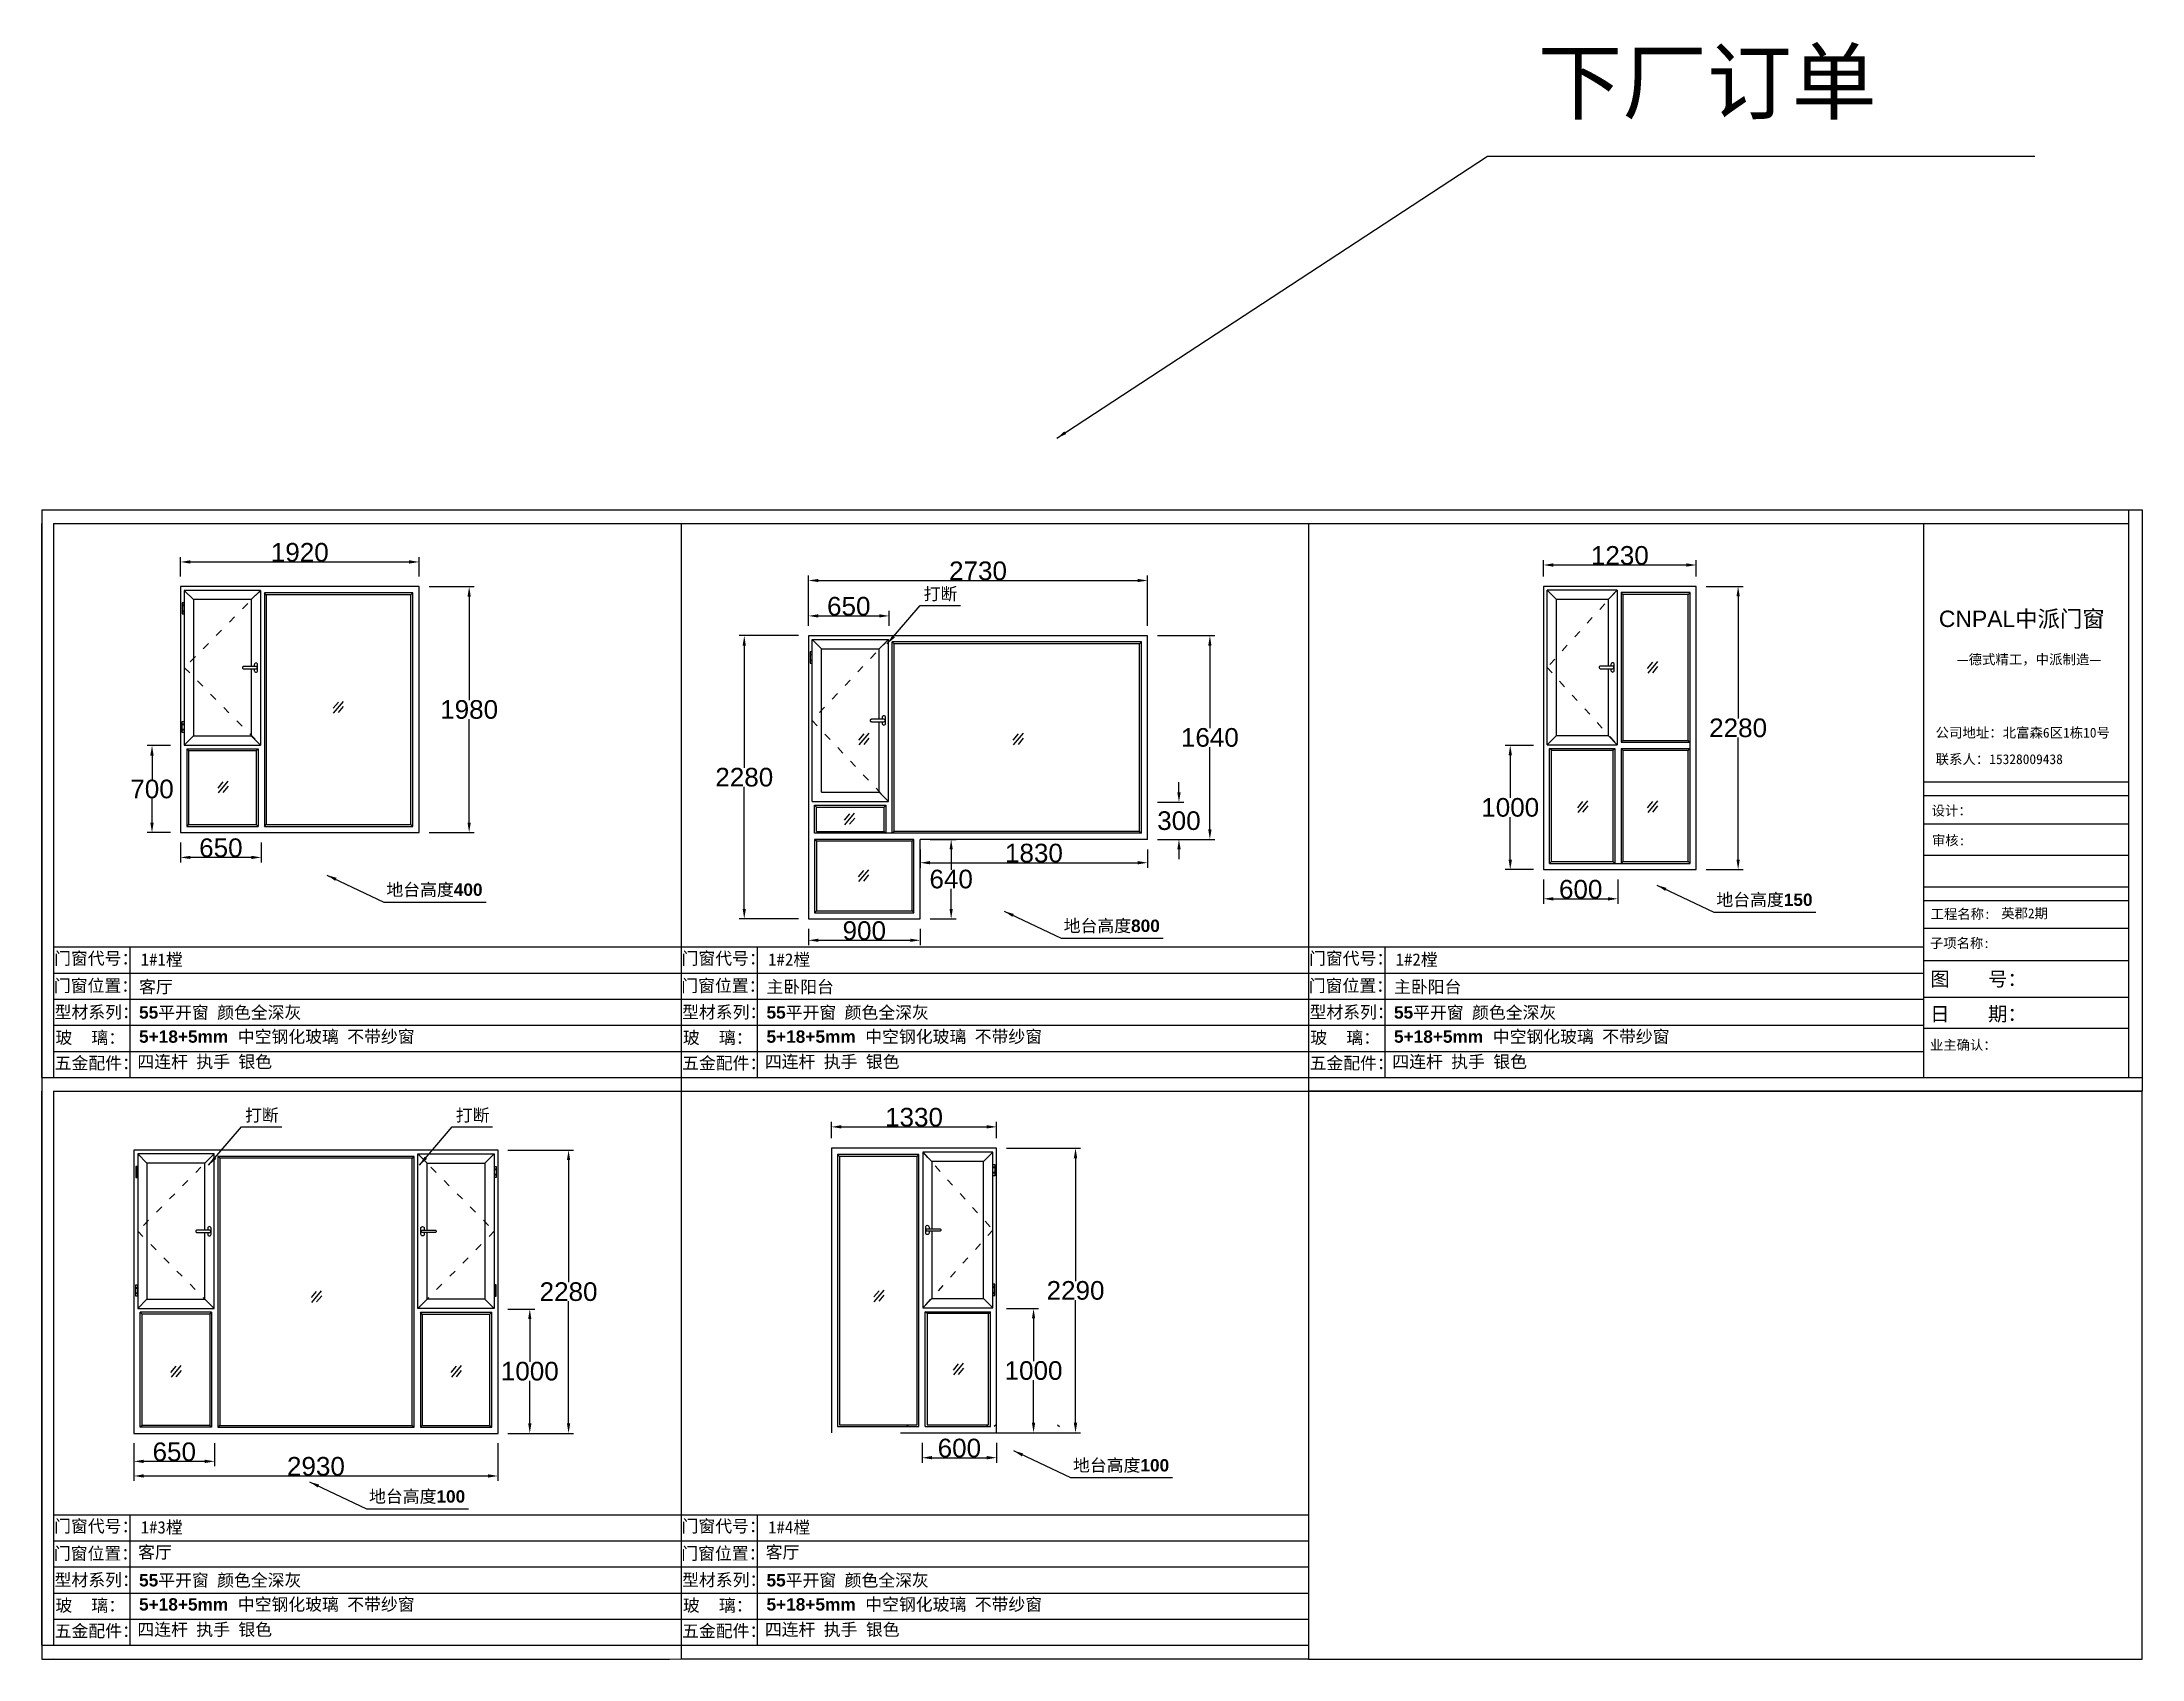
# Model space of a CAD drawing. Header units: inches. Extents: x -138455 to 599497, y -747149 to 13167.
# Drawn here: x 206405 to 223304, y -30309 to -17293 of the extents above; entities that cross this region are included whole.
import ezdxf

# ---------------------------------------------------------------- set-up
doc = ezdxf.new("R2010")
doc.units = ezdxf.units.IN
doc.header["$MEASUREMENT"] = 0
doc.header["$PDMODE"] = 35
doc.header["$PDSIZE"] = -3
doc.linetypes.add('ACAD_ISO03W100', pattern=[30, 12, -18])
doc.layers.add('0 @ 1', color=7, linetype='Continuous')
doc.styles.add('Annotative', font='arialbd.ttf')
doc.styles.add('MtXpl_', font='')
doc.styles.get("Standard").update_dxf_attribs({"font": 'arial.ttf'})
doc.styles.get('MtXpl_').set_extended_font_data('SimSun')
doc.dimstyles.get("Standard").update_dxf_attribs({"dimtxt": 80, "dimasz": 70, "dimexe": 40, "dimexo": 80, "dimgap": 0, "dimtad": 1, "dimtih": 1, "dimtoh": 1, "dimdec": 0, "dimzin": 0, "dimdsep": 46, "dimtxsty": 'Standard', "dimcen": 0.09, "dimadec": 0, "dimazin": 0, "dimtfac": 1, "dimtdec": 0, "dimtofl": 0, "dimtmove": 0, "dimatfit": 3, "dimfxl": 0, "dimtolj": 1, "dimtzin": 0, "dimarcsym": 0})

msp = doc.modelspace()

# ---------------------------------------------------------------- texts
msp.add_text('CNPAL', height=131.9).set_placement((221669.5, -22002.3))
at = {"style": 'MtXpl_'}
for s, height, p in [('中派门窗', 131.9, (222284, -22002.3)), ('—德式精工，中派制造—', 79.138, (221812.5, -22302.5)), ('公司地址：北富森6区1栋10号', 79.138, (221643.3, -22892.5)), ('联系人：15328009438', 79.138, (221643.3, -23105.9)), ('设计：', 78.65, (221611.5, -23519.4)), ('审核:', 78.65, (221614.1, -23759)), ('工程名称:', 78.65, (221603.7, -24351.1)), ('英郡2期', 78.65, (222171.4, -24346.1)), ('子项名称:', 78.65, (221597.8, -24586.3)), ('图    号：', 113.96, (221600.1, -24892.4)), ('日    期：', 113.96, (221600.1, -25173.8)), ('业主确认：', 78.65, (221597.7, -25406))]:
    msp.add_text(s, height=height, dxfattribs=at).set_placement(p)
at = {"layer": '0 @ 1', "style": 'Annotative'}
for s, p in [('门窗代号：', (206502, -24719.2)), ('门窗代号：', (211551.5, -24719.2)), ('门窗代号：', (216601, -24719.2)), ('门窗位置：', (206499.9, -24939)), ('门窗位置：', (211549.4, -24939)), ('门窗位置：', (216598.9, -24939)), ('型材系列：', (206506.1, -25151.7)), ('型材系列：', (211555.6, -25151.7)), ('型材系列：', (216605.1, -25151.7)), ('玻    璃：', (206512.6, -25357)), ('玻    璃：', (211562.1, -25357)), ('玻    璃：', (216611.6, -25357)), ('五金配件：', (206506.3, -25562.5)), ('五金配件：', (211555.8, -25562.5)), ('五金配件：', (216605.3, -25562.5)), ('门窗代号：', (206502, -29289.4)), ('门窗代号：', (211551.5, -29289.4)), ('门窗位置：', (206499.9, -29509.3)), ('门窗位置：', (211549.4, -29509.3)), ('型材系列：', (206506.1, -29721.9)), ('型材系列：', (211555.6, -29721.9)), ('玻    璃：', (206512.6, -29927.2)), ('玻    璃：', (211562.1, -29927.2)), ('五金配件：', (206506.3, -30132.7)), ('五金配件：', (211555.8, -30132.7))]:
    msp.add_text(s, height=99.36, dxfattribs=at).set_placement(p)
at = {"layer": '0 @ 1', "attachment_point": 1, "style": 'Annotative'}
for s, width, insert, char_height in [('{\\fSimSun|b1|i0|c134|p2;下厂订单}', 4396.385, (218440.1, -17363.6), 500), ('{\\fSimSun|b1|i0|c134|p2;打断}', 4396.385, (213499.7, -21685.7), 99.361), ('{\\fSimSun|b1|i0|c134|p2;地台高度}400', 4396.385, (209176.2, -24066.9), 99.361), ('{\\fSimSun|b1|i0|c134|p2;地台高度}150', 4396.385, (219879.2, -24148.1), 99.361), ('{\\fSimSun|b1|i0|c134|p2;地台高度}800', 4396.385, (214626.6, -24357.7), 99.361), ('{\\fSimSun|b1|i0|c134|p2;1#1樘}', 4396.385, (207198.5, -24629.2), 99.361), ('{\\fSimSun|b1|i0|c134|p2;1#2樘}', 4396.385, (212248, -24629.2), 99.361), ('{\\fSimSun|b1|i0|c134|p2;1#2樘}', 4396.385, (217297.4, -24629.2), 99.361), ('{\\fSimSun|b1|i0|c134|p2;客厅}', 4396.385, (207185.5, -24849.1), 99.361), ('{\\fSimSun|b1|i0|c134|p2;主卧阳台}', 4396.385, (212235, -24849.1), 99.361), ('{\\fSimSun|b1|i0|c134|p2;主卧阳台}', 4396.385, (217284.5, -24849.1), 99.361), ('55{\\fSimSun|b1|i0|c134|p2;平开窗 颜色全深灰}', 4396.385, (207185.5, -25055.5), 99.361), ('55{\\fSimSun|b1|i0|c134|p2;平开窗 颜色全深灰}', 4396.385, (212235, -25055.5), 99.361), ('55{\\fSimSun|b1|i0|c134|p2;平开窗 颜色全深灰}', 4396.385, (217284.5, -25055.5), 99.361), ('5+18+5mm  {\\fSimSun|b1|i0|c134|p2;中空钢化玻璃 不带纱窗}', 5972.399, (207185.5, -25249.5), 99.361), ('5+18+5mm  {\\fSimSun|b1|i0|c134|p2;中空钢化玻璃 不带纱窗}', 5972.399, (212235, -25249.5), 99.361), ('5+18+5mm  {\\fSimSun|b1|i0|c134|p2;中空钢化玻璃 不带纱窗}', 5972.399, (217284.5, -25249.5), 99.361), ('{\\fSimSun|b1|i0|c134|p2;四连杆 执手 银色}', 4396.385, (207172.2, -25451.6), 99.361), ('{\\fSimSun|b1|i0|c134|p2;四连杆 执手 银色}', 4396.385, (212221.7, -25451.6), 99.361), ('{\\fSimSun|b1|i0|c134|p2;四连杆 执手 银色}', 4396.385, (217271.2, -25451.6), 99.361), ('{\\fSimSun|b1|i0|c134|p2;打断}', 4396.385, (208038.8, -25882.2), 99.361), ('{\\fSimSun|b1|i0|c134|p2;打断}', 4396.385, (209734.8, -25882.2), 99.361), ('{\\fSimSun|b1|i0|c134|p2;地台高度}100', 4396.385, (214701.7, -28700.1), 99.361), ('{\\fSimSun|b1|i0|c134|p2;地台高度}100', 4396.385, (209036.5, -28950.9), 99.361), ('{\\fSimSun|b1|i0|c134|p2;1#3樘}', 4396.385, (207198.5, -29199.4), 99.361), ('{\\fSimSun|b1|i0|c134|p2;1#4樘}', 4396.385, (212248, -29199.4), 99.361), ('{\\fSimSun|b1|i0|c134|p2;客厅}', 4396.385, (207178.4, -29399.7), 99.361), ('{\\fSimSun|b1|i0|c134|p2;客厅}', 4396.385, (212227.9, -29399.7), 99.361), ('55{\\fSimSun|b1|i0|c134|p2;平开窗 颜色全深灰}', 4396.385, (207185.5, -29625.8), 99.361), ('55{\\fSimSun|b1|i0|c134|p2;平开窗 颜色全深灰}', 4396.385, (212235, -29625.8), 99.361), ('5+18+5mm  {\\fSimSun|b1|i0|c134|p2;中空钢化玻璃 不带纱窗}', 5972.399, (207185.5, -29819.7), 99.361), ('5+18+5mm  {\\fSimSun|b1|i0|c134|p2;中空钢化玻璃 不带纱窗}', 5972.399, (212235, -29819.7), 99.361), ('{\\fSimSun|b1|i0|c134|p2;四连杆 执手 银色}', 4396.385, (207172.2, -30021.9), 99.361), ('{\\fSimSun|b1|i0|c134|p2;四连杆 执手 银色}', 4396.385, (212221.7, -30021.9), 99.361)]:
    msp.add_mtext_dynamic_manual_height_columns(s, width=width, gutter_width=903.5, heights=[0], dxfattribs=dict(at, insert=insert, char_height=char_height))

# ---------------------------------------------------------------- blocks, each defined once
blk = doc.blocks.new('*D438')
at = {"color": 0, "lineweight": -2, "transparency": 16777216}
for p, q in [((212492, -22072), (212016, -22072)), ((212056, -22152), (212056, -23136)), ((212056, -24272), (212056, -23289)), ((212492, -24352), (212016, -24352))]:
    blk.add_line(p, q, dxfattribs=at)
at = {"color": 0, "transparency": 16777216}
for points in [[(212043, -22152), (212069, -22152), (212056, -22072)], [(212043, -24272), (212069, -24272), (212056, -24352)]]:
    blk.add_solid(points, dxfattribs=at)
at = {"layer": 'Defpoints', "color": 0, "transparency": 16777216}
for p in [(212572, -22072), (212056, -24352), (212572, -24352)]:
    blk.add_point(p, dxfattribs=at)
at = {"color": 0, "transparency": 16777216, "insert": (212056, -23212), "char_height": 150, "attachment_point": 5}
blk.add_mtext('\\A1;2280', dxfattribs=at)
blk = doc.blocks.new('*D439')
at = {"color": 0, "lineweight": -2, "transparency": 16777216}
for p, q in [((212572, -21992), (212572, -21588)), ((212652, -21628), (215222, -21628)), ((215302, -21992), (215302, -21588))]:
    blk.add_line(p, q, dxfattribs=at)
at = {"color": 0, "transparency": 16777216}
for points in [[(212652, -21615), (212652, -21641), (212572, -21628)], [(215222, -21615), (215222, -21641), (215302, -21628)]]:
    blk.add_solid(points, dxfattribs=at)
at = {"layer": 'Defpoints', "color": 0, "transparency": 16777216}
for p in [(215302, -21628), (212572, -22072), (215302, -22072)]:
    blk.add_point(p, dxfattribs=at)
at = {"color": 0, "transparency": 16777216, "insert": (213937, -21551), "char_height": 150, "attachment_point": 5}
blk.add_mtext('\\A1;2730', dxfattribs=at)
blk = doc.blocks.new('*D440')
at = {"color": 0, "lineweight": -2, "transparency": 16777216}
for p, q in [((215382, -22072), (215843, -22072)), ((215803, -22152), (215803, -22816)), ((215803, -23632), (215803, -22969)), ((215382, -23712), (215843, -23712))]:
    blk.add_line(p, q, dxfattribs=at)
at = {"color": 0, "transparency": 16777216}
for points in [[(215790, -22152), (215816, -22152), (215803, -22072)], [(215790, -23632), (215816, -23632), (215803, -23712)]]:
    blk.add_solid(points, dxfattribs=at)
at = {"layer": 'Defpoints', "color": 0, "transparency": 16777216}
for p in [(215302, -22072), (215302, -23712), (215803, -23712)]:
    blk.add_point(p, dxfattribs=at)
at = {"color": 0, "transparency": 16777216, "insert": (215803, -22892), "char_height": 150, "attachment_point": 5}
blk.add_mtext('\\A1;1640', dxfattribs=at)
blk = doc.blocks.new('*D417')
at = {"color": 0, "lineweight": -2, "transparency": 16777216}
for p, q in [((215554, -23332), (215554, -23252)), ((215382, -23412), (215594, -23412)), ((215382, -23712), (215594, -23712)), ((215554, -23792), (215554, -23872))]:
    blk.add_line(p, q, dxfattribs=at)
at = {"color": 0, "transparency": 16777216}
for points in [[(215541, -23332), (215568, -23332), (215554, -23412)], [(215541, -23792), (215568, -23792), (215554, -23712)]]:
    blk.add_solid(points, dxfattribs=at)
at = {"layer": 'Defpoints', "color": 0, "transparency": 16777216}
for p in [(215302, -23412), (215302, -23712), (215554, -23712)]:
    blk.add_point(p, dxfattribs=at)
at = {"color": 0, "transparency": 16777216, "insert": (215554, -23562), "char_height": 150, "attachment_point": 5}
blk.add_mtext('\\A1;300', dxfattribs=at)
blk = doc.blocks.new('*D418')
at = {"color": 0, "lineweight": -2, "transparency": 16777216}
for p, q in [((212572, -21992), (212572, -21873)), ((212652, -21913), (213142, -21913)), ((213222, -21992), (213222, -21873))]:
    blk.add_line(p, q, dxfattribs=at)
at = {"color": 0, "transparency": 16777216}
for points in [[(212652, -21900), (212652, -21926), (212572, -21913)], [(213142, -21900), (213142, -21926), (213222, -21913)]]:
    blk.add_solid(points, dxfattribs=at)
at = {"layer": 'Defpoints', "color": 0, "transparency": 16777216}
for p in [(213222, -21913), (212572, -22072), (213222, -22072)]:
    blk.add_point(p, dxfattribs=at)
at = {"color": 0, "transparency": 16777216, "insert": (212897, -21836), "char_height": 150, "attachment_point": 5}
blk.add_mtext('\\A1;650', dxfattribs=at)
blk = doc.blocks.new('123as')
at = {"color": 0}
for p, q in [((90189, 51387), (90252, 51462)), ((90194, 51330), (90312, 51470)), ((90251, 51335), (90314, 51410))]:
    blk.add_line(p, q, dxfattribs=at)
blk = doc.blocks.new('*D419')
at = {"color": 0, "lineweight": -2, "transparency": 16777216}
for p, q in [((213472, -23792), (213472, -23940)), ((215302, -23792), (215302, -23940)), ((213552, -23900), (215222, -23900))]:
    blk.add_line(p, q, dxfattribs=at)
at = {"color": 0, "transparency": 16777216}
for points in [[(213552, -23886), (213552, -23913), (213472, -23900)], [(215222, -23886), (215222, -23913), (215302, -23900)]]:
    blk.add_solid(points, dxfattribs=at)
at = {"layer": 'Defpoints', "color": 0, "transparency": 16777216}
for p in [(213472, -23712), (215302, -23712), (215302, -23900)]:
    blk.add_point(p, dxfattribs=at)
at = {"color": 0, "transparency": 16777216, "insert": (214387, -23823), "char_height": 150, "attachment_point": 5}
blk.add_mtext('\\A1;1830', dxfattribs=at)
blk = doc.blocks.new('dzcs')
blk.add_lwpolyline([(142096, -3328), (142196, -3328, 0.414214), (142206, -3318), (142206, -3318, 0.414214), (142196, -3308), (142096, -3308, 0.414214), (142086, -3318), (142086, -3318, 0.414214)], format="xyb", close=True)
blk.add_lwpolyline([(142182, -3328), (142182, -3342, 0.414214), (142196, -3355), (142196, -3355, 0.414214), (142209, -3342), (142209, -3294, 0.414214), (142196, -3280), (142196, -3280, 0.414214), (142182, -3294), (142182, -3308)], format="xyb")
blk = doc.blocks.new('23zdsa')
for p, q in [((141281, -2940), (141266, -2940)), ((141266, -2940), (141266, -3030)), ((141281, -2960), (141266, -2960)), ((141281, -2965), (141266, -2965)), ((141266, -3005), (141281, -3005)), ((141266, -3010), (141281, -3010)), ((141266, -3030), (141281, -3030)), ((141281, -3030), (141281, -2940))]:
    blk.add_line(p, q)
blk = doc.blocks.new('*D420')
at = {"color": 0, "lineweight": -2, "transparency": 16777216}
for p, q in [((212757, -26118), (212757, -25986)), ((214087, -26118), (214087, -25986)), ((212837, -26026), (214007, -26026))]:
    blk.add_line(p, q, dxfattribs=at)
at = {"color": 0, "transparency": 16777216}
for points in [[(212837, -26012), (212837, -26039), (212757, -26026)], [(214007, -26012), (214007, -26039), (214087, -26026)]]:
    blk.add_solid(points, dxfattribs=at)
at = {"layer": 'Defpoints', "color": 0, "transparency": 16777216}
for p in [(214087, -26026), (212757, -26198), (214087, -26198)]:
    blk.add_point(p, dxfattribs=at)
at = {"color": 0, "transparency": 16777216, "insert": (213422, -25949), "char_height": 150, "attachment_point": 5}
blk.add_mtext('\\A1;1330', dxfattribs=at)
blk = doc.blocks.new('*D421')
at = {"color": 0, "lineweight": -2, "transparency": 16777216}
for p, q in [((214167, -26198), (214762, -26198)), ((214722, -26278), (214722, -27267)), ((214722, -28408), (214722, -27420)), ((214167, -28488), (214762, -28488))]:
    blk.add_line(p, q, dxfattribs=at)
at = {"color": 0, "transparency": 16777216}
for points in [[(214708, -26278), (214735, -26278), (214722, -26198)], [(214708, -28408), (214735, -28408), (214722, -28488)]]:
    blk.add_solid(points, dxfattribs=at)
at = {"layer": 'Defpoints', "color": 0, "transparency": 16777216}
for p in [(214087, -26198), (214087, -28488), (214722, -28488)]:
    blk.add_point(p, dxfattribs=at)
at = {"color": 0, "transparency": 16777216, "insert": (214722, -27343), "char_height": 150, "attachment_point": 5}
blk.add_mtext('\\A1;2290', dxfattribs=at)
blk = doc.blocks.new('*D422')
at = {"color": 0, "lineweight": -2, "transparency": 16777216}
for p, q in [((214167, -27488), (214424, -27488)), ((214384, -27568), (214384, -27912)), ((214384, -28408), (214384, -28065)), ((214167, -28488), (214424, -28488))]:
    blk.add_line(p, q, dxfattribs=at)
at = {"color": 0, "transparency": 16777216}
for points in [[(214371, -27568), (214397, -27568), (214384, -27488)], [(214371, -28408), (214397, -28408), (214384, -28488)]]:
    blk.add_solid(points, dxfattribs=at)
at = {"layer": 'Defpoints', "color": 0, "transparency": 16777216}
for p in [(214087, -27488), (214087, -28488), (214384, -28488)]:
    blk.add_point(p, dxfattribs=at)
at = {"color": 0, "transparency": 16777216, "insert": (214384, -27988), "char_height": 150, "attachment_point": 5}
blk.add_mtext('\\A1;1000', dxfattribs=at)
blk = doc.blocks.new('*D423')
at = {"color": 0, "lineweight": -2, "transparency": 16777216}
for p, q in [((213487, -28568), (213487, -28729)), ((213567, -28689), (214007, -28689)), ((214087, -28568), (214087, -28729))]:
    blk.add_line(p, q, dxfattribs=at)
at = {"color": 0, "transparency": 16777216}
for points in [[(213567, -28675), (213567, -28702), (213487, -28689)], [(214007, -28675), (214007, -28702), (214087, -28689)]]:
    blk.add_solid(points, dxfattribs=at)
at = {"layer": 'Defpoints', "color": 0, "transparency": 16777216}
for p in [(213487, -28488), (214087, -28488), (214087, -28689)]:
    blk.add_point(p, dxfattribs=at)
at = {"color": 0, "transparency": 16777216, "insert": (213787, -28612), "char_height": 150, "attachment_point": 5}
blk.add_mtext('\\A1;600', dxfattribs=at)
blk = doc.blocks.new('*D441')
at = {"color": 0, "lineweight": -2, "transparency": 16777216}
for p, q in [((210154, -27493), (210370, -27493)), ((210330, -27573), (210330, -27917)), ((210330, -28413), (210330, -28070)), ((210154, -28493), (210370, -28493))]:
    blk.add_line(p, q, dxfattribs=at)
at = {"color": 0, "transparency": 16777216}
for points in [[(210317, -27573), (210343, -27573), (210330, -27493)], [(210317, -28413), (210343, -28413), (210330, -28493)]]:
    blk.add_solid(points, dxfattribs=at)
at = {"layer": 'Defpoints', "color": 0, "transparency": 16777216}
for p in [(210074, -27493), (210074, -28493), (210330, -28493)]:
    blk.add_point(p, dxfattribs=at)
at = {"color": 0, "transparency": 16777216, "insert": (210330, -27993), "char_height": 150, "attachment_point": 5}
blk.add_mtext('\\A1;1000', dxfattribs=at)
blk = doc.blocks.new('*D424')
at = {"color": 0, "lineweight": -2, "transparency": 16777216}
for p, q in [((207144, -28573), (207144, -28758)), ((207714, -28718), (207224, -28718)), ((207794, -28573), (207794, -28758))]:
    blk.add_line(p, q, dxfattribs=at)
at = {"color": 0, "transparency": 16777216}
for points in [[(207224, -28705), (207224, -28732), (207144, -28718)], [(207714, -28705), (207714, -28732), (207794, -28718)]]:
    blk.add_solid(points, dxfattribs=at)
at = {"layer": 'Defpoints', "color": 0, "transparency": 16777216}
for p in [(207144, -28493), (207794, -28493), (207144, -28718)]:
    blk.add_point(p, dxfattribs=at)
at = {"color": 0, "transparency": 16777216, "insert": (207469, -28642), "char_height": 150, "attachment_point": 5}
blk.add_mtext('\\A1;650', dxfattribs=at)
blk = doc.blocks.new('*D425')
at = {"color": 0, "lineweight": -2, "transparency": 16777216}
for p, q in [((210154, -26213), (210682, -26213)), ((210642, -26293), (210642, -27277)), ((210642, -28413), (210642, -27430)), ((210154, -28493), (210682, -28493))]:
    blk.add_line(p, q, dxfattribs=at)
at = {"color": 0, "transparency": 16777216}
for points in [[(210629, -26293), (210655, -26293), (210642, -26213)], [(210629, -28413), (210655, -28413), (210642, -28493)]]:
    blk.add_solid(points, dxfattribs=at)
at = {"layer": 'Defpoints', "color": 0, "transparency": 16777216}
for p in [(210074, -26213), (210074, -28493), (210642, -28493)]:
    blk.add_point(p, dxfattribs=at)
at = {"color": 0, "transparency": 16777216, "insert": (210642, -27353), "char_height": 150, "attachment_point": 5}
blk.add_mtext('\\A1;2280', dxfattribs=at)
blk = doc.blocks.new('*D413')
at = {"color": 0, "lineweight": -2, "transparency": 16777216}
for p, q in [((207519, -21597), (207519, -21439)), ((209439, -21597), (209439, -21439)), ((207599, -21479), (209359, -21479))]:
    blk.add_line(p, q, dxfattribs=at)
at = {"color": 0, "transparency": 16777216}
for points in [[(207599, -21465), (207599, -21492), (207519, -21479)], [(209359, -21465), (209359, -21492), (209439, -21479)]]:
    blk.add_solid(points, dxfattribs=at)
at = {"layer": 'Defpoints', "color": 0, "transparency": 16777216}
for p in [(209439, -21479), (207519, -21677), (209439, -21677)]:
    blk.add_point(p, dxfattribs=at)
at = {"color": 0, "transparency": 16777216, "insert": (208479, -21402), "char_height": 150, "attachment_point": 5}
blk.add_mtext('\\A1;1920', dxfattribs=at)
blk = doc.blocks.new('*D414')
at = {"color": 0, "lineweight": -2, "transparency": 16777216}
for p, q in [((209519, -21677), (209882, -21677)), ((209842, -21757), (209842, -22591)), ((209842, -23577), (209842, -22744)), ((209519, -23657), (209882, -23657))]:
    blk.add_line(p, q, dxfattribs=at)
at = {"color": 0, "transparency": 16777216}
for points in [[(209829, -21757), (209855, -21757), (209842, -21677)], [(209829, -23577), (209855, -23577), (209842, -23657)]]:
    blk.add_solid(points, dxfattribs=at)
at = {"layer": 'Defpoints', "color": 0, "transparency": 16777216}
for p in [(209439, -21677), (209439, -23657), (209842, -23657)]:
    blk.add_point(p, dxfattribs=at)
at = {"color": 0, "transparency": 16777216, "insert": (209842, -22667), "char_height": 150, "attachment_point": 5}
blk.add_mtext('\\A1;1980', dxfattribs=at)
blk = doc.blocks.new('*D415')
at = {"color": 0, "lineweight": -2, "transparency": 16777216}
for p, q in [((207519, -23737), (207519, -23897)), ((208169, -23737), (208169, -23897)), ((208089, -23857), (207599, -23857))]:
    blk.add_line(p, q, dxfattribs=at)
at = {"color": 0, "transparency": 16777216}
for points in [[(207599, -23844), (207599, -23870), (207519, -23857)], [(208089, -23844), (208089, -23870), (208169, -23857)]]:
    blk.add_solid(points, dxfattribs=at)
at = {"layer": 'Defpoints', "color": 0, "transparency": 16777216}
for p in [(207519, -23657), (208169, -23657), (207519, -23857)]:
    blk.add_point(p, dxfattribs=at)
at = {"color": 0, "transparency": 16777216, "insert": (207844, -23780), "char_height": 150, "attachment_point": 5}
blk.add_mtext('\\A1;650', dxfattribs=at)
blk = doc.blocks.new('*D416')
at = {"color": 0, "lineweight": -2, "transparency": 16777216}
for p, q in [((207439, -22957), (207250, -22957)), ((207290, -23037), (207290, -23231)), ((207290, -23577), (207290, -23384)), ((207439, -23657), (207250, -23657))]:
    blk.add_line(p, q, dxfattribs=at)
at = {"color": 0, "transparency": 16777216}
for points in [[(207276, -23037), (207303, -23037), (207290, -22957)], [(207276, -23577), (207303, -23577), (207290, -23657)]]:
    blk.add_solid(points, dxfattribs=at)
at = {"layer": 'Defpoints', "color": 0, "transparency": 16777216}
for p in [(207519, -22957), (207290, -23657), (207519, -23657)]:
    blk.add_point(p, dxfattribs=at)
at = {"color": 0, "transparency": 16777216, "insert": (207290, -23307), "char_height": 150, "attachment_point": 5}
blk.add_mtext('\\A1;700', dxfattribs=at)
blk = doc.blocks.new('*D426')
at = {"color": 0, "lineweight": -2, "transparency": 16777216}
for p, q in [((218487, -21595), (218487, -21463)), ((218567, -21503), (219637, -21503)), ((219717, -21595), (219717, -21463))]:
    blk.add_line(p, q, dxfattribs=at)
at = {"color": 0, "transparency": 16777216}
for points in [[(218567, -21490), (218567, -21517), (218487, -21503)], [(219637, -21490), (219637, -21517), (219717, -21503)]]:
    blk.add_solid(points, dxfattribs=at)
at = {"layer": 'Defpoints', "color": 0, "transparency": 16777216}
for p in [(219717, -21503), (218487, -21675), (219717, -21675)]:
    blk.add_point(p, dxfattribs=at)
at = {"color": 0, "transparency": 16777216, "insert": (219102, -21427), "char_height": 150, "attachment_point": 5}
blk.add_mtext('\\A1;1230', dxfattribs=at)
blk = doc.blocks.new('*D427')
at = {"color": 0, "lineweight": -2, "transparency": 16777216}
for p, q in [((219797, -21675), (220094, -21675)), ((220054, -21755), (220054, -22738)), ((220054, -23875), (220054, -22892)), ((219797, -23955), (220094, -23955))]:
    blk.add_line(p, q, dxfattribs=at)
at = {"color": 0, "transparency": 16777216}
for points in [[(220041, -21755), (220067, -21755), (220054, -21675)], [(220041, -23875), (220067, -23875), (220054, -23955)]]:
    blk.add_solid(points, dxfattribs=at)
at = {"layer": 'Defpoints', "color": 0, "transparency": 16777216}
for p in [(219717, -21675), (219717, -23955), (220054, -23955)]:
    blk.add_point(p, dxfattribs=at)
at = {"color": 0, "transparency": 16777216, "insert": (220054, -22815), "char_height": 150, "attachment_point": 5}
blk.add_mtext('\\A1;2280', dxfattribs=at)
blk = doc.blocks.new('*D428')
at = {"color": 0, "lineweight": -2, "transparency": 16777216}
for p, q in [((218407, -22955), (218180, -22955)), ((218220, -23035), (218220, -23378)), ((218220, -23875), (218220, -23532)), ((218407, -23955), (218180, -23955))]:
    blk.add_line(p, q, dxfattribs=at)
at = {"color": 0, "transparency": 16777216}
for points in [[(218207, -23035), (218234, -23035), (218220, -22955)], [(218207, -23875), (218234, -23875), (218220, -23955)]]:
    blk.add_solid(points, dxfattribs=at)
at = {"layer": 'Defpoints', "color": 0, "transparency": 16777216}
for p in [(218487, -22955), (218220, -23955), (218487, -23955)]:
    blk.add_point(p, dxfattribs=at)
at = {"color": 0, "transparency": 16777216, "insert": (218220, -23455), "char_height": 150, "attachment_point": 5}
blk.add_mtext('\\A1;1000', dxfattribs=at)
blk = doc.blocks.new('*D442')
at = {"color": 0, "lineweight": -2, "transparency": 16777216}
for p, q in [((218487, -24035), (218487, -24230)), ((219087, -24035), (219087, -24230)), ((218567, -24190), (219007, -24190))]:
    blk.add_line(p, q, dxfattribs=at)
at = {"color": 0, "transparency": 16777216}
for points in [[(218567, -24177), (218567, -24204), (218487, -24190)], [(219007, -24177), (219007, -24204), (219087, -24190)]]:
    blk.add_solid(points, dxfattribs=at)
at = {"layer": 'Defpoints', "color": 0, "transparency": 16777216}
for p in [(218487, -23955), (219087, -23955), (219087, -24190)]:
    blk.add_point(p, dxfattribs=at)
at = {"color": 0, "transparency": 16777216, "insert": (218787, -24114), "char_height": 150, "attachment_point": 5}
blk.add_mtext('\\A1;600', dxfattribs=at)
blk = doc.blocks.new('*D444')
at = {"color": 0, "lineweight": -2, "transparency": 16777216}
for p, q in [((213552, -23712), (213761, -23712)), ((213721, -23792), (213721, -23956)), ((213721, -24272), (213721, -24109)), ((213552, -24352), (213761, -24352))]:
    blk.add_line(p, q, dxfattribs=at)
at = {"color": 0, "transparency": 16777216}
for points in [[(213708, -23792), (213734, -23792), (213721, -23712)], [(213708, -24272), (213734, -24272), (213721, -24352)]]:
    blk.add_solid(points, dxfattribs=at)
at = {"layer": 'Defpoints', "color": 0, "transparency": 16777216}
for p in [(213472, -23712), (213721, -23712), (213472, -24352)]:
    blk.add_point(p, dxfattribs=at)
at = {"color": 0, "transparency": 16777216, "insert": (213721, -24032), "char_height": 150, "attachment_point": 5}
blk.add_mtext('\\A1;640', dxfattribs=at)
blk = doc.blocks.new('*D436')
at = {"color": 0, "lineweight": -2, "transparency": 16777216}
for p, q in [((207144, -28573), (207144, -28876)), ((210074, -28573), (210074, -28876)), ((207224, -28836), (209994, -28836))]:
    blk.add_line(p, q, dxfattribs=at)
at = {"color": 0, "transparency": 16777216}
for points in [[(207224, -28822), (207224, -28849), (207144, -28836)], [(209994, -28822), (209994, -28849), (210074, -28836)]]:
    blk.add_solid(points, dxfattribs=at)
at = {"layer": 'Defpoints', "color": 0, "transparency": 16777216}
for p in [(207144, -28493), (210074, -28493), (210074, -28836)]:
    blk.add_point(p, dxfattribs=at)
at = {"color": 0, "transparency": 16777216, "insert": (208609, -28759), "char_height": 150, "attachment_point": 5}
blk.add_mtext('\\A1;2930', dxfattribs=at)
blk = doc.blocks.new('*D437')
at = {"color": 0, "lineweight": -2, "transparency": 16777216}
for p, q in [((212572, -24432), (212572, -24564)), ((213472, -24432), (213472, -24564)), ((212652, -24524), (213392, -24524))]:
    blk.add_line(p, q, dxfattribs=at)
at = {"color": 0, "transparency": 16777216}
for points in [[(212652, -24511), (212652, -24537), (212572, -24524)], [(213392, -24511), (213392, -24537), (213472, -24524)]]:
    blk.add_solid(points, dxfattribs=at)
at = {"layer": 'Defpoints', "color": 0, "transparency": 16777216}
for p in [(212572, -24352), (213472, -24352), (213472, -24524)]:
    blk.add_point(p, dxfattribs=at)
at = {"color": 0, "transparency": 16777216, "insert": (213022, -24447), "char_height": 150, "attachment_point": 5}
blk.add_mtext('\\A1;900', dxfattribs=at)

# ---------------------------------------------------------------- dimensions: what is measured, and where the dimension line sits
dim = msp.add_linear_dim(base=(209439, -21478.8), p1=(207519, -21677.2), p2=(209439, -21677.2), text='1920', dimstyle='Standard', override={"dimtxt": 150, "dimasz": 80})
dim.commit()
dim.dimension.update_dxf_attribs({"geometry": '*D413', "text_midpoint": (208479, -21402.2)})
dim = msp.add_linear_dim(base=(215301.9, -21628.1), p1=(212571.9, -22072.2), p2=(215301.9, -22072.2), text='2730', dimstyle='Standard', override={"dimtxt": 150, "dimasz": 80})
dim.commit()
dim.dimension.update_dxf_attribs({"geometry": '*D439', "text_midpoint": (213936.9, -21628.1), "dimtype": 160})
for base, p1, p2, picture, middle in [((219716.9, -21503.5), (218486.9, -21675), (219716.9, -21675), '*D426', (219101.9, -21426.8)), ((213221.9, -21912.9), (212571.9, -22072.2), (213221.9, -22072.2), '*D418', (212896.9, -21836.3)), ((207519, -23857), (208169, -23657.2), (207519, -23657.2), '*D415', (207844, -23780.4)), ((215301.9, -23899.8), (213471.9, -23712.2), (215301.9, -23712.2), '*D419', (214386.9, -23823.2)), ((219086.9, -24190.2), (218486.9, -23955), (219086.9, -23955), '*D442', (218786.9, -24113.6)), ((213471.9, -24523.9), (212571.9, -24352.2), (213471.9, -24352.2), '*D437', (213021.9, -24447.3)), ((207144.4, -28718.2), (207794.4, -28493.5), (207144.4, -28493.5), '*D424', (207469.4, -28641.7)), ((210074.4, -28835.6), (207144.4, -28493.5), (210074.4, -28493.5), '*D436', (208609.4, -28758.9))]:
    dim = msp.add_linear_dim(base=base, p1=p1, p2=p2, dimstyle='Standard', override={"dimtxt": 150, "dimasz": 80})
    dim.commit()
    dim.dimension.update_dxf_attribs({"geometry": picture, "text_midpoint": middle})
for base, p1, p2, angle, text, picture, middle in [((209842, -23657.2), (209439, -21677.2), (209439, -23657.2), 90, '1980', '*D414', (209842, -22667.2)), ((214086.7, -26025.8), (212756.7, -26198.5), (214086.7, -26198.5), 0, '1330', '*D420', (213421.7, -25949.1)), ((210642.1, -28493.5), (210074.4, -26213.5), (210074.4, -28493.5), 90, '2280', '*D425', (210642.1, -27353.5))]:
    dim = msp.add_linear_dim(base=base, p1=p1, p2=p2, angle=angle, text=text, dimstyle='Standard', override={"dimtxt": 150, "dimasz": 80})
    dim.commit()
    dim.dimension.update_dxf_attribs({"geometry": picture, "text_midpoint": middle})
for base, p1, p2, angle, picture, middle in [((220053.9, -23955), (219716.9, -21675), (219716.9, -23955), 90, '*D427', (220053.9, -22815)), ((212056, -24352.2), (212571.9, -22072.2), (212571.9, -24352.2), 90, '*D438', (212056, -23212.2)), ((207289.8, -23657.2), (207519, -22957.2), (207519, -23657.2), 90, '*D416', (207289.8, -23307.2)), ((213721.1, -23712.2), (213471.9, -24352.2), (213471.9, -23712.2), 90, '*D444', (213721.1, -24032.2)), ((210329.9, -28493.5), (210074.4, -27493.5), (210074.4, -28493.5), 90, '*D441', (210329.9, -27993.5)), ((214384.1, -28488.5), (214086.7, -27488.5), (214086.7, -28488.5), 90, '*D422', (214384.1, -27988.5)), ((214086.7, -28688.7), (213486.7, -28488.5), (214086.7, -28488.5), 0, '*D423', (213786.7, -28612.2))]:
    dim = msp.add_linear_dim(base=base, p1=p1, p2=p2, angle=angle, dimstyle='Standard', override={"dimtxt": 150, "dimasz": 80})
    dim.commit()
    dim.dimension.update_dxf_attribs({"geometry": picture, "text_midpoint": middle})
for base, p1, p2, text, picture, middle in [((215802.9, -23712.2), (215301.9, -22072.2), (215301.9, -23712.2), '1640', '*D440', (215802.9, -22892.2)), ((214721.7, -28488.5), (214086.7, -26198.5), (214086.7, -28488.5), '2290', '*D421', (214721.7, -27343.5))]:
    dim = msp.add_linear_dim(base=base, p1=p1, p2=p2, angle=90, text=text, dimstyle='Standard', override={"dimtxt": 150, "dimasz": 80})
    dim.commit()
    dim.dimension.update_dxf_attribs({"geometry": picture, "text_midpoint": middle, "dimtype": 160})
for base, p1, p2, picture, middle in [((218220.4, -23955), (218486.9, -22955), (218486.9, -23955), '*D428', (218220.4, -23455)), ((215554.2, -23712.2), (215301.9, -23412.2), (215301.9, -23712.2), '*D417', (215554.2, -23562.2))]:
    dim = msp.add_linear_dim(base=base, p1=p1, p2=p2, angle=90, dimstyle='Standard', override={"dimtxt": 150, "dimasz": 80})
    dim.commit()
    dim.dimension.update_dxf_attribs({"geometry": picture, "text_midpoint": middle, "dimtype": 160})

# ---------------------------------------------------------------- linework, layer by layer
for p, q in [((206404.5, -21058.2), (211454, -21058.2)), ((206404.5, -21058.2), (206404.5, -25738.9)), ((211454, -21058.2), (223304.2, -21058.2)), ((223194.3, -21058.2), (223194.3, -25628.4)), ((223304.2, -21058.2), (223304.2, -25739.2)), ((206404.5, -25628.4), (206404.5, -21168.1)), ((206498.2, -21168.1), (211547.7, -21168.1)), ((206498.2, -21168.1), (206498.2, -25628.4)), ((211547.7, -21168.1), (211547.3, -30308.9)), ((211547.7, -21168.1), (211547.7, -25628.4)), ((211547.7, -21168.1), (216597.2, -21168.1)), ((216597.6, -21168.1), (216597.1, -30308.9)), ((216597.2, -21168.1), (223194.3, -21168.1)), ((216597.2, -21168.1), (216597.2, -25628.4)), ((216597.2, -21168.1), (216597.2, -30309.1)), ((221545.6, -21168.1), (221545.6, -25628.4)), ((209439, -21677.2), (207519, -21677.2)), ((207519, -21677.2), (207519, -23657.2)), ((208164, -21707.2), (207549, -21707.2)), ((207549, -21707.2), (207549, -22952.2)), ((208089, -21782.2), (207624, -21782.2)), ((207624, -21782.2), (207624, -22877.2)), ((208089, -21782.2), (208164, -21707.2)), ((208089, -21782.2), (208089, -22319.7)), ((208164, -21707.2), (208164, -22952.2)), ((209389, -21727.2), (208194, -21727.2)), ((208194, -21727.2), (208194, -22982.2)), ((208209, -21742.2), (208194, -21727.2)), ((209374, -21742.2), (208209, -21742.2)), ((208209, -21742.2), (208209, -23592.2)), ((209374, -21742.2), (209389, -21727.2)), ((209374, -23592.2), (209374, -21742.2)), ((209389, -23607.2), (209389, -21727.2)), ((209439, -23657.2), (209439, -21677.2)), ((219716.9, -21675), (218486.9, -21675)), ((218486.9, -21675), (218486.9, -23955)), ((219081.9, -21705), (218516.9, -21705)), ((218516.9, -22950), (218516.9, -21705)), ((218591.9, -21780), (218516.9, -21705)), ((219006.9, -21780), (218591.9, -21780)), ((218591.9, -22875), (218591.9, -21780)), ((219006.9, -21780), (219081.9, -21705)), ((219006.9, -21780), (219006.9, -22317.5)), ((219081.9, -21705), (219081.9, -22950)), ((219111.9, -21725), (219111.9, -22930)), ((219666.9, -21725), (219111.9, -21725)), ((219126.9, -21740), (219111.9, -21725)), ((219126.9, -21740), (219126.9, -22915)), ((219651.9, -21740), (219126.9, -21740)), ((219651.9, -21740), (219666.9, -21725)), ((219651.9, -22915), (219651.9, -21740)), ((219666.9, -23905), (219666.9, -21725)), ((219716.9, -23955), (219716.9, -21675)), ((212571.9, -22072.2), (212571.9, -24352.2)), ((215301.9, -22072.2), (212571.9, -22072.2)), ((212601.9, -23407.2), (212601.9, -22102.2)), ((212601.9, -22102.2), (213216.9, -22102.2)), ((212676.9, -22177.2), (212601.9, -22102.2)), ((213141.9, -22177.2), (213216.9, -22102.2)), ((213216.9, -23407.2), (213216.9, -22102.2)), ((215251.9, -22122.2), (213246.9, -22122.2)), ((213246.9, -23662.2), (213246.9, -22122.2)), ((213261.9, -22137.2), (213246.9, -22122.2)), ((215236.9, -22137.2), (213261.9, -22137.2)), ((213261.9, -23647.2), (213261.9, -22137.2)), ((215236.9, -22137.2), (215251.9, -22122.2)), ((215236.9, -23647.2), (215236.9, -22137.2)), ((215251.9, -23662.2), (215251.9, -22122.2)), ((215301.9, -23712.2), (215301.9, -22072.2)), ((212676.9, -23332.2), (212676.9, -22177.2)), ((212676.9, -22177.2), (213141.9, -22177.2)), ((213141.9, -22744.7), (213141.9, -22177.2)), ((208089, -22339.7), (208089, -22877.2)), ((219006.9, -22337.5), (219006.9, -22875)), ((213141.9, -23332.2), (213141.9, -22764.7)), ((207549, -22952.2), (208164, -22952.2)), ((207569, -22982.2), (208144, -22982.2)), ((207569, -22982.2), (207569, -23607.2)), ((207584, -22997.2), (207569, -22982.2)), ((207624, -22877.2), (208089, -22877.2)), ((208089, -22877.2), (208164, -22952.2)), ((208129, -22997.2), (208144, -22982.2)), ((208144, -22982.2), (208144, -23607.2)), ((208194, -22982.2), (208194, -23607.2)), ((209389, -23607.2), (209389, -22982.2)), ((218516.9, -22950), (218591.9, -22875)), ((218516.9, -22950), (219081.9, -22950)), ((218536.9, -22980), (219061.9, -22980)), ((218536.9, -23905), (218536.9, -22980)), ((218551.9, -22995), (218536.9, -22980)), ((218591.9, -22875), (219006.9, -22875)), ((219006.9, -22875), (219081.9, -22950)), ((219046.9, -22995), (219061.9, -22980)), ((219061.9, -22980), (219061.9, -23905)), ((219126.9, -22915), (219111.9, -22930)), ((219111.9, -22930), (219666.9, -22930)), ((219111.9, -22980), (219666.9, -22980)), ((219111.9, -22980), (219111.9, -23905)), ((219126.9, -22995), (219111.9, -22980)), ((219126.9, -22915), (219651.9, -22915)), ((219651.9, -22915), (219666.9, -22930)), ((219651.9, -22995), (219666.9, -22980)), ((207584, -22997.2), (208129, -22997.2)), ((207584, -22997.2), (207584, -23592.2)), ((208129, -22997.2), (208129, -23592.2)), ((218551.9, -22995), (219046.9, -22995)), ((218551.9, -23890), (218551.9, -22995)), ((219046.9, -22995), (219046.9, -23890)), ((219126.9, -22995), (219651.9, -22995)), ((219126.9, -22995), (219126.9, -23890)), ((219651.9, -23890), (219651.9, -22995)), ((221545.6, -23249.5), (223194.3, -23249.5)), ((212601.9, -23407.2), (213216.9, -23407.2)), ((212621.9, -23662.2), (212621.9, -23437.2)), ((212621.9, -23437.2), (213196.9, -23437.2)), ((212636.9, -23452.2), (212621.9, -23437.2)), ((212636.9, -23647.2), (212636.9, -23452.2)), ((212636.9, -23452.2), (213181.9, -23452.2)), ((212676.9, -23332.2), (213141.9, -23332.2)), ((213141.9, -23332.2), (213216.9, -23407.2)), ((213181.9, -23452.2), (213196.9, -23437.2)), ((213181.9, -23647.2), (213181.9, -23452.2)), ((213196.9, -23662.2), (213196.9, -23437.2)), ((221545.6, -23359.5), (223194.3, -23359.5)), ((207519, -23657.2), (209439, -23657.2)), ((207584, -23592.2), (207569, -23607.2)), ((207569, -23607.2), (208144, -23607.2)), ((207584, -23592.2), (208129, -23592.2)), ((208129, -23592.2), (208144, -23607.2)), ((208194, -23607.2), (208209, -23592.2)), ((208194, -23607.2), (209389, -23607.2)), ((208209, -23592.2), (209374, -23592.2)), ((209374, -23592.2), (209389, -23607.2)), ((212636.9, -23647.2), (213181.9, -23647.2)), ((213181.9, -23647.2), (213196.9, -23662.2)), ((213261.9, -23647.2), (213246.9, -23662.2)), ((215236.9, -23647.2), (213261.9, -23647.2)), ((215236.9, -23647.2), (215251.9, -23662.2)), ((221545.6, -23586.1), (223194.3, -23586.1)), ((213196.9, -23662.2), (212621.9, -23662.2)), ((213421.9, -23712.2), (212621.9, -23712.2)), ((212621.9, -23712.2), (212621.9, -24302.2)), ((212636.9, -23727.2), (212621.9, -23712.2)), ((213406.9, -23727.2), (212636.9, -23727.2)), ((212636.9, -23727.2), (212636.9, -24287.2)), ((215251.9, -23662.2), (213196.9, -23662.2)), ((213406.9, -23727.2), (213421.9, -23712.2)), ((213406.9, -24287.2), (213406.9, -23727.2)), ((213421.9, -24302.2), (213421.9, -23712.2)), ((213471.9, -24352.2), (213471.9, -23712.2)), ((215301.9, -23712.2), (213471.9, -23712.2)), ((218486.9, -23955), (219716.9, -23955)), ((218551.9, -23890), (218536.9, -23905)), ((218536.9, -23905), (219666.9, -23905)), ((218551.9, -23890), (219046.9, -23890)), ((219046.9, -23890), (219061.9, -23905)), ((219126.9, -23890), (219111.9, -23905)), ((219126.9, -23890), (219651.9, -23890)), ((219651.9, -23890), (219666.9, -23905)), ((221545.6, -23838.2), (223194.3, -23838.2)), ((221545.6, -24094.2), (223194.3, -24094.2)), ((212636.9, -24287.2), (212621.9, -24302.2)), ((212621.9, -24302.2), (213421.9, -24302.2)), ((212636.9, -24287.2), (213406.9, -24287.2)), ((213406.9, -24287.2), (213421.9, -24302.2)), ((221545.6, -24204.1), (223194.3, -24204.1)), ((212571.9, -24352.2), (213471.9, -24352.2)), ((221545.6, -24426.4), (223194.3, -24426.4)), ((206498.2, -24577.5), (211547.7, -24577.5)), ((207111.5, -24577.5), (207111.5, -25628.4)), ((211547.7, -24577.5), (216597.2, -24577.5)), ((212161, -24577.5), (212161, -25628.4)), ((216597.2, -24577.5), (221545.6, -24577.5)), ((217210.5, -24577.5), (217210.5, -25628.4)), ((206498.2, -24787.7), (211547.7, -24787.7)), ((211547.7, -24787.7), (216597.2, -24787.7)), ((216597.2, -24787.7), (221545.6, -24787.7)), ((221545.6, -24686.9), (223194.3, -24686.9)), ((206498.2, -24997.9), (211547.7, -24997.9)), ((211547.7, -24997.9), (216597.2, -24997.9)), ((216597.2, -24997.9), (221545.6, -24997.9)), ((221545.6, -24982.8), (223194.3, -24982.8)), ((206498.2, -25208.1), (211547.7, -25208.1)), ((211547.7, -25208.1), (217210.5, -25208.1)), ((211547.7, -25208.1), (216597.2, -25208.1)), ((216597.2, -25208.1), (221545.6, -25208.1)), ((221545.6, -25232), (223194.3, -25232)), ((206498.2, -25418.3), (211547.7, -25418.3)), ((211547.7, -25418.3), (216597.2, -25418.3)), ((216597.2, -25418.3), (221545.6, -25418.3)), ((206404.5, -25628.4), (211454, -25628.4)), ((206404.5, -25628.4), (206404.5, -30309.1)), ((206404.5, -25628.4), (211454, -25628.4)), ((211454, -25628.4), (218254.7, -25628.4)), ((211454, -25628.4), (223304.2, -25628.4)), ((216503.5, -25628.4), (223304.2, -25628.4)), ((206404.5, -30198.7), (206404.5, -25738.4)), ((206498.2, -25738.4), (223304.2, -25739.2)), ((206498.2, -25738.4), (206498.2, -30198.7)), ((211547.7, -25738.4), (216597.2, -25738.4)), ((221747.1, -25739.1), (221747.1, -25739.2)), ((210074.4, -26213.5), (207144.4, -26213.5)), ((207144.4, -26213.5), (207144.4, -28493.5)), ((207789.4, -26243.5), (207174.4, -26243.5)), ((207174.4, -26243.5), (207174.4, -27488.5)), ((207249.4, -26318.5), (207174.4, -26243.5)), ((207714.4, -26318.5), (207249.4, -26318.5)), ((207249.4, -26318.5), (207249.4, -27413.5)), ((207714.4, -26318.5), (207789.4, -26243.5)), ((207714.4, -26856), (207714.4, -26318.5)), ((207789.4, -27488.5), (207789.4, -26243.5)), ((209399.4, -26263.5), (207819.4, -26263.5)), ((207819.4, -26263.5), (207819.4, -28443.5)), ((207834.4, -26278.5), (207819.4, -26263.5)), ((209384.4, -26278.5), (209399.4, -26263.5)), ((209399.4, -28443.5), (209399.4, -26263.5)), ((209429.4, -26243.5), (210044.4, -26243.5)), ((209429.4, -27488.5), (209429.4, -26243.5)), ((209504.4, -26318.5), (209429.4, -26243.5)), ((209504.4, -26318.5), (209969.4, -26318.5)), ((209504.4, -26856), (209504.4, -26318.5)), ((209969.4, -26318.5), (210044.4, -26243.5)), ((209969.4, -26318.5), (209969.4, -27413.5)), ((210044.4, -26243.5), (210044.4, -27488.5)), ((210074.4, -28493.5), (210074.4, -26213.5)), ((214086.7, -26198.5), (212756.7, -26198.5)), ((212756.7, -26198.5), (212756.7, -28488.5)), ((212821.7, -26263.5), (212806.7, -26248.5)), ((213446.7, -26263.5), (213461.7, -26248.5)), ((213461.7, -28438.5), (213461.7, -26248.5)), ((213491.7, -26228.5), (213491.7, -27483.5)), ((214056.7, -26228.5), (213491.7, -26228.5)), ((213566.7, -26303.5), (213491.7, -26228.5)), ((213981.7, -26303.5), (214056.7, -26228.5)), ((214056.7, -27483.5), (214056.7, -26228.5)), ((214086.7, -28488.5), (214086.7, -26198.5)), ((209504.4, -26856), (209504.4, -26826)), ((207714.4, -27413.5), (207714.4, -26876)), ((209504.4, -27413.5), (209504.4, -26876)), ((209504.4, -26941.9), (209504.4, -26876)), ((207249.4, -27413.5), (207174.4, -27488.5)), ((207174.4, -27488.5), (207789.4, -27488.5)), ((207769.4, -27518.5), (207194.4, -27518.5)), ((207194.4, -28443.5), (207194.4, -27518.5)), ((207209.4, -27533.5), (207194.4, -27518.5)), ((207769.4, -27518.5), (207194.4, -27518.5)), ((207209.4, -28428.5), (207209.4, -27533.5)), ((207754.4, -27533.5), (207209.4, -27533.5)), ((207249.4, -27413.5), (207714.4, -27413.5)), ((207714.4, -27413.5), (207789.4, -27488.5)), ((207754.4, -27533.5), (207769.4, -27518.5)), ((207754.4, -27533.5), (207754.4, -28428.5)), ((207769.4, -27518.5), (207769.4, -28443.5)), ((209504.4, -27413.5), (209429.4, -27488.5)), ((210044.4, -27488.5), (209429.4, -27488.5)), ((209449.4, -27518.5), (210024.4, -27518.5)), ((209449.4, -27518.5), (209449.4, -28443.5)), ((209464.4, -27533.5), (209449.4, -27518.5)), ((209449.4, -27518.5), (210024.4, -27518.5)), ((209464.4, -27533.5), (209464.4, -28428.5)), ((209464.4, -27533.5), (210009.4, -27533.5)), ((209969.4, -27413.5), (209504.4, -27413.5)), ((209969.4, -27413.5), (210044.4, -27488.5)), ((210009.4, -27533.5), (210024.4, -27518.5)), ((210009.4, -28428.5), (210009.4, -27533.5)), ((210024.4, -28443.5), (210024.4, -27518.5)), ((213566.7, -27408.5), (213491.7, -27483.5)), ((213491.7, -27483.5), (214056.7, -27483.5)), ((213511.7, -27513.5), (214036.7, -27513.5)), ((213511.7, -28438.5), (213511.7, -27513.5)), ((213526.7, -27528.5), (213511.7, -27513.5)), ((213981.7, -27408.5), (214056.7, -27483.5)), ((214021.7, -27528.5), (214036.7, -27513.5)), ((207144.4, -28493.5), (210074.4, -28493.5)), ((207209.4, -28428.5), (207194.4, -28443.5)), ((207769.4, -28443.5), (207194.4, -28443.5)), ((207754.4, -28428.5), (207209.4, -28428.5)), ((207754.4, -28428.5), (207769.4, -28443.5)), ((207834.4, -28428.5), (207819.4, -28443.5)), ((207834.4, -28428.5), (207819.4, -28443.5)), ((209384.4, -28428.5), (209399.4, -28443.5)), ((209464.4, -28428.5), (209449.4, -28443.5)), ((209449.4, -28443.5), (210024.4, -28443.5)), ((209464.4, -28428.5), (210009.4, -28428.5)), ((210009.4, -28428.5), (210024.4, -28443.5)), ((213312.3, -28488.5), (214642.3, -28488.5)), ((213362.3, -28438.5), (213377.3, -28423.5)), ((214002.3, -28423.5), (214017.3, -28438.5)), ((214082.3, -28423.5), (214067.3, -28438.5)), ((214577.3, -28423.5), (214592.3, -28438.5)), ((206498.2, -29147.8), (213389.3, -29147.8)), ((207111.5, -29147.8), (207111.5, -30198.7)), ((211547.7, -29147.8), (216597.2, -29147.8)), ((211548.1, -29147.8), (216597.2, -29147.8)), ((212161, -29147.8), (212161, -30198.7)), ((206498.2, -29357.9), (211547.7, -29357.9)), ((211547.7, -29357.9), (216597.2, -29357.9)), ((206498.2, -29568.1), (211547.7, -29568.1)), ((211547.7, -29568.1), (216597.2, -29568.1)), ((206498.2, -29778.3), (216597.2, -29778.3)), ((211548.1, -29778.3), (216597.2, -29778.3)), ((206498.2, -29988.5), (211547.7, -29988.5)), ((211547.7, -29988.5), (216597.2, -29988.5)), ((206404.5, -30198.7), (211454, -30198.7)), ((211454, -30198.7), (216597.2, -30198.7)), ((216503.9, -30198.7), (216597.2, -30198.7)), ((206404.5, -30309.1), (211454, -30309.1)), ((206498.2, -30308.6), (216597.2, -30309.1)), ((211548.1, -30308.6), (216597.2, -30308.9))]:
    msp.add_line(p, q)
for points in [[(207624, -21782.2), (207549, -21707.2)], [(207624, -22877.2), (207549, -22952.2)], [(213461.7, -26248.5), (212806.7, -26248.5), (212806.7, -28438.5), (213461.7, -28438.5)], [(213566.7, -26866), (213566.7, -27408.5), (213981.7, -27408.5), (213981.7, -26303.5), (213566.7, -26303.5), (213566.7, -26846)], [(213511.7, -28438.5), (214036.7, -28438.5), (214036.7, -27513.5)], [(213526.7, -28423.5), (214021.7, -28423.5), (214021.7, -27528.5), (213526.7, -27528.5), (213526.7, -28423.5)], [(207819.4, -28443.5), (209399.4, -28443.5)]]:
    msp.add_lwpolyline(points)
at = {"linetype": 'ACAD_ISO03W100', "ltscale": 5}
for points in [[(208165.7, -21707.2), (207550.7, -22329.7), (208165.7, -22952.2)], [(219081.9, -21705), (218516.9, -22327.5), (219081.9, -22950)], [(213216.9, -22102.2), (212601.9, -22754.7), (213216.9, -23407.2)], [(207789.4, -26243.5), (207174.4, -26866), (207789.4, -27488.5)], [(209429.4, -26243.5), (210044.4, -26866), (209429.4, -27488.5)], [(213491.7, -26228.5), (214056.7, -26856), (213491.7, -27483.5)]]:
    msp.add_lwpolyline(points, dxfattribs=at)
for points in [[(216597.2, -30309.1), (223304.2, -30309.1), (223304.2, -25739.2), (216597.2, -25739.2)], [(207834.4, -26278.5), (207834.4, -28428.5), (209384.4, -28428.5), (209384.4, -26278.5)], [(213446.7, -26263.5), (212821.7, -26263.5), (212821.7, -28423.5), (213446.7, -28423.5)]]:
    msp.add_lwpolyline(points, close=True)

# ---------------------------------------------------------------- block references
at = {"rotation": 180}
for p in [(348814.7, -24837.5), (353867.6, -25232.4), (348440.1, -29373.7)]:
    msp.add_blockref('23zdsa', p, dxfattribs=at)
for name, p in [('dzcs', (65930.8, -19011.9)), ('dzcs', (76848.7, -19009.8)), ('dzcs', (70983.7, -19436.9)), ('dzcs', (65556.2, -23548.2)), ('23zdsa', (68778.8, -24358.2)), ('23zdsa', (72791.1, -24353.2))]:
    msp.add_blockref(name, p)
at = {"xscale": 0.6684526412304121, "yscale": 0.6684526412304121, "zscale": 0.6684526412304121}
for p in [(159038.4, -56686.5), (148461.2, -57006.2), (152691.2, -57261.9), (153933.4, -57262.3), (147534.1, -57649.7), (158475.7, -57808.1), (159038.4, -57808.1), (148284.9, -61750.1), (152811.8, -61744.7), (147155.3, -62352.3), (149410.9, -62352.3), (153451.5, -62334.2)]:
    msp.add_blockref('123as', p, dxfattribs=at)
at = {"xscale": -1}
for name, p in [('23zdsa', (348814.7, -19822)), ('dzcs', (351662.6, -23548.2)), ('dzcs', (355724.9, -23538.2)), ('23zdsa', (348440.1, -24358.2))]:
    msp.add_blockref(name, p, dxfattribs=at)
at = {"xscale": 0.6684526412304121, "yscale": 0.6684526412304121, "zscale": 0.6684526412304121, "rotation": 0.2696246846660098}
for p in [(152737.6, -58189), (152850.6, -58645.9)]:
    msp.add_blockref('123as', p, dxfattribs=at)
at = {"xscale": -1, "rotation": 180}
for p in [(68778.8, -29373.7), (72791.1, -29358.7)]:
    msp.add_blockref('23zdsa', p, dxfattribs=at)

msp.set_redraw_order([(e.dxf.handle, doc.entitydb.next_handle()) for e in msp.query("TEXT MTEXT ATTDEF DIMENSION ARC_DIMENSION")])  # texts and dimensions are drawn at this point

# ---------------------------------------------------------------- leaders
for points in [[(214572.4, -20482.2), (218036, -18212.2), (222441.8, -18212.2)], [(213206.5, -22138.4), (213471.3, -21829.5), (213795.2, -21829.5)], [(208697.1, -23998.9), (209155.7, -24215.9), (209977.6, -24215.9)], [(219400, -24080), (219858.6, -24297), (220680.5, -24297)], [(214147.5, -24289.6), (214606.1, -24506.6), (215428, -24506.6)], [(207745.6, -26334.9), (208010.4, -26026), (208334.3, -26026)], [(209441.5, -26334.9), (209706.4, -26026), (210030.2, -26026)], [(214222.6, -28632), (214681.2, -28849), (215503.1, -28849)], [(208557.4, -28882.8), (209016, -29099.8), (209837.9, -29099.8)]]:
    msp.add_leader(points, dimstyle='Standard', override={"dimtxt": 150, "dimasz": 80, "dimgap": 0, "dimtad": 0})

doc.saveas('drawing.dxf')
